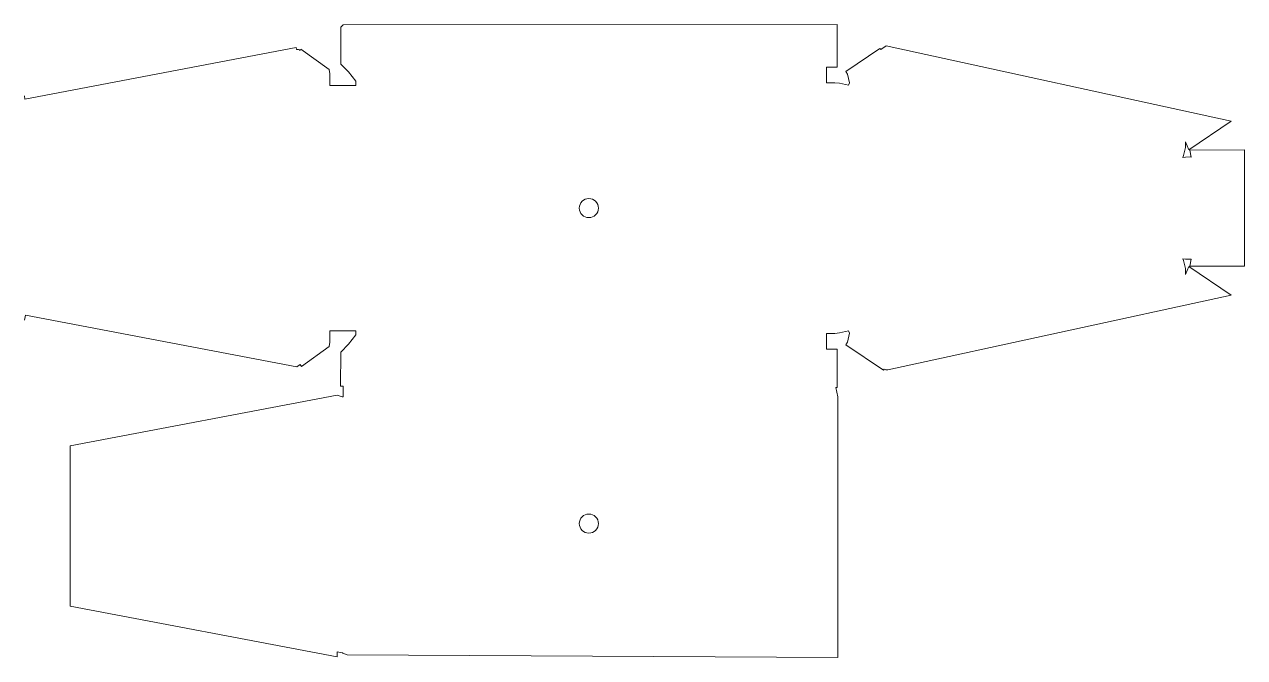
# Model space of a CAD drawing. Header units: inches. Extents: x -34.8 to 34.8, y -12.3 to 4.8.
# Drawn here: x 2.88 to 34.75, y -11.74 to 4.8 of the extents above; entities that cross this region are included whole.
import ezdxf

# ---------------------------------------------------------------- set-up
doc = ezdxf.new("R2010")
doc.units = ezdxf.units.IN
doc.header["$MEASUREMENT"] = 0

msp = doc.modelspace()

# ---------------------------------------------------------------- linework, layer by layer
at = {"color": 7, "linetype": 'Continuous', "lineweight": 15}
for p, q in [((11.211, 4.785), (11.151, 4.724)), ((24.113, 4.798), (11.211, 4.785)), ((24.113, 4.798), (24.113, 3.681)), ((11.151, 4.724), (11.151, 3.76)), ((2.897, 2.849), (9.981, 4.191)), ((9.981, 4.191), (9.99, 4.141)), ((10.086, 4.12), (10.106, 4.148)), ((10.106, 4.148), (10.84, 3.617)), ((25.228, 4.172), (24.34, 3.572)), ((25.249, 4.144), (25.228, 4.172)), ((25.25, 4.142), (25.388, 4.235)), ((34.402, 2.274), (25.388, 4.235)), ((10.84, 3.617), (10.857, 3.505)), ((11.352, 3.558), (11.151, 3.76)), ((11.54, 3.312), (11.352, 3.558)), ((23.83, 3.681), (23.83, 3.275)), ((24.113, 3.681), (23.83, 3.681)), ((24.34, 3.572), (24.379, 3.5)), ((10.857, 3.505), (10.863, 3.285)), ((10.863, 3.203), (10.863, 3.285)), ((10.863, 3.203), (11.54, 3.203)), ((11.54, 3.203), (11.54, 3.312)), ((24.049, 3.275), (23.83, 3.275)), ((24.049, 3.275), (24.172, 3.259)), ((24.407, 3.208), (24.172, 3.259)), ((24.434, 3.271), (24.379, 3.5)), ((24.407, 3.208), (24.434, 3.271)), ((2.882, 2.928), (2.897, 2.849)), ((34.402, 2.274), (33.3, 1.524)), ((33.208, 1.579), (33.212, 1.731)), ((33.212, 1.731), (33.3, 1.524)), ((33.161, 1.372), (33.139, 1.321)), ((33.139, 1.321), (33.209, 1.334)), ((33.208, 1.579), (33.161, 1.372)), ((33.209, 1.334), (33.332, 1.335)), ((34.754, 1.519), (33.327, 1.517)), ((33.327, 1.517), (33.363, 1.33)), ((33.363, 1.33), (33.332, 1.335)), ((34.754, -1.519), (34.754, 1.519)), ((33.139, -1.321), (33.161, -1.372)), ((33.209, -1.334), (33.139, -1.321)), ((33.161, -1.372), (33.208, -1.579)), ((33.208, -1.579), (33.212, -1.731)), ((33.332, -1.335), (33.209, -1.334)), ((33.212, -1.731), (33.3, -1.524)), ((33.3, -1.524), (34.402, -2.274)), ((33.363, -1.33), (33.327, -1.517)), ((33.327, -1.517), (34.754, -1.519)), ((33.332, -1.335), (33.363, -1.33)), ((34.402, -2.274), (25.437, -4.225)), ((2.882, -2.928), (2.907, -2.798)), ((2.907, -2.798), (9.998, -4.142)), ((10.84, -3.617), (10.857, -3.505)), ((10.863, -3.285), (10.857, -3.505)), ((10.863, -3.285), (10.863, -3.203)), ((11.54, -3.203), (10.863, -3.203)), ((11.352, -3.558), (11.54, -3.312)), ((11.54, -3.312), (11.54, -3.203)), ((23.83, -3.681), (23.83, -3.275)), ((24.049, -3.275), (23.83, -3.275)), ((24.172, -3.259), (24.049, -3.275)), ((24.407, -3.208), (24.172, -3.259)), ((24.34, -3.572), (24.379, -3.5)), ((24.379, -3.5), (24.434, -3.271)), ((24.434, -3.271), (24.407, -3.208)), ((10.84, -3.617), (10.123, -4.136)), ((11.151, -3.76), (11.14, -4.652)), ((11.352, -3.558), (11.151, -3.76)), ((24.113, -3.681), (23.83, -3.681)), ((24.113, -3.681), (24.113, -4.683)), ((24.34, -3.572), (25.321, -4.235)), ((9.998, -4.142), (10.085, -4.081)), ((10.123, -4.136), (10.085, -4.081)), ((25.321, -4.235), (25.341, -4.206)), ((11.205, -4.652), (11.14, -4.652)), ((11.205, -4.928), (11.205, -4.652)), ((24.078, -4.683), (24.127, -4.928)), ((24.113, -4.683), (24.078, -4.683)), ((4.076, -6.212), (11.056, -4.89)), ((11.056, -4.89), (11.179, -4.928)), ((11.179, -4.928), (11.205, -4.928)), ((24.127, -4.928), (24.127, -11.741)), ((4.076, -10.397), (4.076, -6.212)), ((4.076, -10.397), (11.056, -11.719)), ((11.056, -11.719), (11.056, -11.592)), ((11.179, -11.614), (11.056, -11.592)), ((11.311, -11.67), (11.202, -11.623)), ((24.127, -11.741), (11.311, -11.67))]:
    msp.add_line(p, q, dxfattribs=at)
for centre in [(17.627, 0), (17.627, -8.241)]:
    msp.add_circle(centre, 0.25, dxfattribs=at)
for centre, start, end in [((10.014, 4.018), 54.7356, 100.7286), ((25.411, -4.102), 235.9794, 282.2746)]:
    msp.add_arc(centre, 0.125, start, end, dxfattribs=at)
for centre, major_axis, ratio, start_param, end_param in [((25.318, 4.25), (-0.225, 0.333), 0.294086, 1.693565, 1.699276), ((11.127, -11.741), (-0.19, 0.051), 0.694747, 4.496719, 4.625523)]:
    msp.add_ellipse(centre, major_axis=major_axis, ratio=ratio, start_param=start_param, end_param=end_param, dxfattribs=at)

doc.saveas('drawing.dxf')
